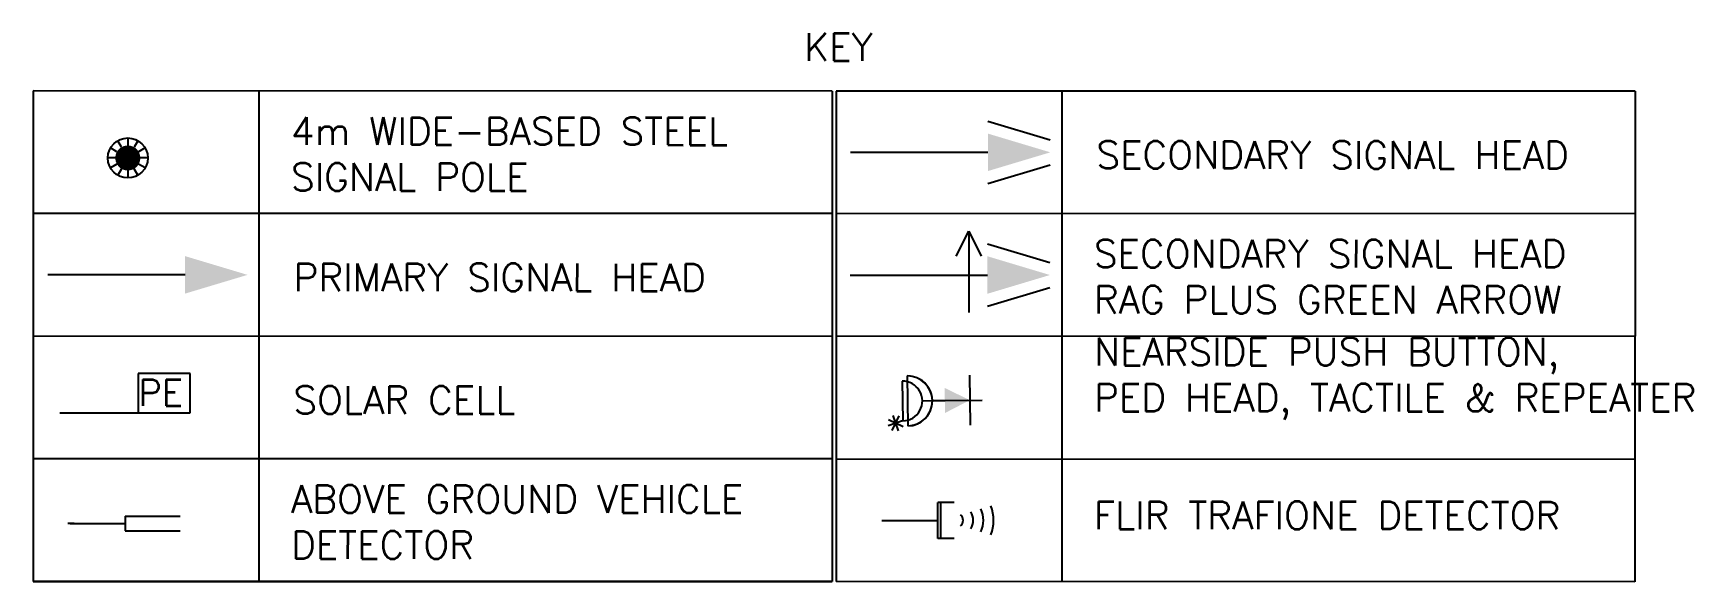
# Model space of a CAD drawing. Extents: x 437024 to 437759, y 437544 to 437864.
# Drawn here: x 437506.42 to 437539.65, y 437626.03 to 437637.01 of the extents above; entities that cross this region are included whole.
import ezdxf
from ezdxf.enums import TextEntityAlignment as Align

# ---------------------------------------------------------------- set-up
doc = ezdxf.new("R2010")
doc.units = 0
doc.layers.get('0').update_dxf_attribs({"color": 222})
for name, color, linetype in [('DATA', 7, 'Continuous'), ('Poles', 7, 'Continuous'), ('signals-key', 7, 'Continuous'), ('UTC_Signals', 7, 'Continuous')]:
    doc.layers.add(name, color=color, linetype=linetype)
doc.styles.get("Standard").update_dxf_attribs({"font": 'romans.shx'})

msp = doc.modelspace()

# ---------------------------------------------------------------- texts
at = {"layer": 'signals-key', "attachment_point": 1, "rotation": 359.9823}
for s, insert, char_height, width in [('KEY', (437521.858, 437637.009), 0.5519, 15.99463), ('4m WIDE-BASED STEEL SIGNAL POLE', (437511.581, 437635.326), 0.55189, 12.13944), ('SECONDARY SIGNAL HEAD', (437527.708, 437634.851), 0.55189, 12.13482), ('SECONDARY SIGNAL HEAD\\PRAG PLUS GREEN ARROW ', (437527.657, 437632.874), 0.55189, 12.13944), ('PRIMARY SIGNAL HEAD', (437511.631, 437632.399), 0.55189, 12.13482), ('NEARSIDE PUSH BUTTON,\\PPED HEAD, TACTILE & REPEATER', (437527.661, 437630.913), 0.55189, 12.13944), ('SOLAR CELL', (437511.629, 437629.944), 0.5519, 12.13482), ('ABOVE GROUND VEHICLE\\PDETECTOR', (437511.58, 437627.965), 0.55189, 12.13944), ('FLIR TRAFIONE DETECTOR', (437527.658, 437627.637), 0.55189, 12.13944)]:
    msp.add_mtext(s, dxfattribs=dict(at, insert=insert, char_height=char_height, width=width))

# ---------------------------------------------------------------- blocks, each defined once
blk = doc.blocks.new('pole')
for points, const_width in [([(-0.125, 0, 1), (0.125, 0, 1)], 0.25), ([(-0.062, 0, 1), (0.062, 0, 1)], 0.125)]:
    blk.add_lwpolyline(points, format="xyb", close=True, dxfattribs=dict(const_width=const_width))
blk.add_lwpolyline([(-0.025, 0.043), (-0.05, 0), (-0.025, -0.043), (0.025, -0.043), (0.05, 0), (0.025, 0.043)], close=True)
at = {"flags": 9}
for tag, p in [('TYPE', (0.5, 0.75)), ('HEIGHT', (0.5, 1)), ('NUM', (0.5, 0.5)), ('SITE', (0.5, 0.25)), ('IDENT', (0.5, 0))]:
    blk.add_attdef(tag, p, '', height=0.2, dxfattribs=at)
blk = doc.blocks.new('pec')
for p, q in [((-0.75, 2.5), (-0.75, 1.5)), ((0, 2.5), (-0.75, 2.5)), ((0, 0), (0, 2.5)), ((-0.75, 1.5), (0, 1.5))]:
    blk.add_line(p, q)
blk.add_text('PE', height=0.5, rotation=90).set_placement((-0.384, 1.931), align=Align.MIDDLE)
blk = doc.blocks.new('Symbol-TACTKNOB')
at = {"color": 0, "linetype": 'Continuous'}
for p, q in [((1.05, 0.6), (1.55, 0.6)), ((1.123, 0.423), (1.477, 0.777)), ((1.123, 0.777), (1.477, 0.423)), ((1.3, 0.35), (1.3, 0.85))]:
    blk.add_line(p, q, dxfattribs=at)
blk = doc.blocks.new('MWAVE')
at = {"linetype": 'Continuous'}
for p, q in [((-0.2, 1.5), (-0.2, 3)), ((0.2, 1.5), (0.2, 3)), ((-0.2, 1.5), (0.2, 1.5)), ((0, 0), (0, 1.5))]:
    blk.add_line(p, q, dxfattribs=at)
blk.add_solid([(0.03, -0.07, 3.3), (0.03, 0.12, 3.3), (-0.03, -0.07, 3.3), (-0.03, 0.12, 3.3)], dxfattribs=at)
blk = doc.blocks.new('HD001P')
at = {"linetype": 'Continuous'}
blk.add_line((0, 2.75), (0, 0), dxfattribs=at)
blk.add_solid([(0.375, 2.75), (-0.375, 2.75), (0, 4)], dxfattribs=at)
at = {"layer": 'DATA', "flags": 9}
for tag, p in [('SUPPORT', (0.75, 1.5)), ('BRACKETS', (0.75, 1.25)), ('HEIGHT', (0.75, 1)), ('CABLE', (0.75, 0.75)), ('PHASE', (0.75, 0.5)), ('TYPE', (0.75, 0.25)), ('NUM', (0.75, 0)), ('SITE', (0.75, -0.25)), ('IDENT', (0.75, -0.5))]:
    blk.add_attdef(tag, p, '', height=0.2, dxfattribs=at)
blk = doc.blocks.new('wbpole')
at = {"color": 0, "lineweight": -2}
for p, q in [((-0.125, 0.217), (-0.2, 0.346)), ((0, 0.4), (0, 0.25)), ((0.2, 0.346), (0.125, 0.217)), ((-0.217, 0.125), (-0.346, 0.2)), ((0.346, 0.2), (0.217, 0.125)), ((-0.25, 0), (-0.4, 0)), ((-0.217, -0.125), (-0.346, -0.2)), ((-0.125, -0.217), (-0.2, -0.346)), ((0, -0.25), (0, -0.4)), ((0.2, -0.346), (0.125, -0.217)), ((0.346, -0.2), (0.217, -0.125)), ((0.4, 0), (0.25, 0))]:
    blk.add_line(p, q, dxfattribs=at)
at = {"color": 0, "lineweight": -2, "const_width": 0.25}
blk.add_lwpolyline([(-0.125, 0, 1), (0.125, 0, 1)], format="xyb", close=True, dxfattribs=at)
at = {"const_width": 0.125}
blk.add_lwpolyline([(-0.062, 0, 1), (0.062, 0, 1)], format="xyb", close=True, dxfattribs=at)
blk.add_lwpolyline([(-0.025, 0.043), (-0.05, 0), (-0.025, -0.043), (0.025, -0.043), (0.05, 0), (0.025, 0.043)], close=True)
at = {"color": 0, "lineweight": -2}
blk.add_circle((0, 0), 0.4, dxfattribs=at)
at = {"flags": 9}
for tag, p in [('HEIGHT', (0.5, 1)), ('TYPE', (0.5, 0.75)), ('NUM', (0.5, 0.5)), ('SITE', (0.5, 0.25)), ('IDENT', (0.5, 0))]:
    blk.add_attdef(tag, p, '', height=0.2, dxfattribs=at)
mesh = blk.add_polymesh((6, 5), dxfattribs=dict(m_close=True))
for k, corner in enumerate([(0, 0, 0.55), (0.05, 0, 0.55), (0.1, 0, 0.5), (0.1, 0), (0, 0), (0, 0, 0.55), (0.025, -0.043, 0.55), (0.05, -0.087, 0.5), (0.05, -0.087), (0, 0), (0, 0, 0.55), (-0.025, -0.043, 0.55), (-0.05, -0.087, 0.5), (-0.05, -0.087), (0, 0), (0, 0, 0.55), (-0.05, 0, 0.55), (-0.1, 0, 0.5), (-0.1, 0), (0, 0), (0, 0, 0.55), (-0.025, 0.043, 0.55), (-0.05, 0.087, 0.5), (-0.05, 0.087), (0, 0), (0, 0, 0.55), (0.025, 0.043, 0.55), (0.05, 0.087, 0.5), (0.05, 0.087), (0, 0)]):
    mesh.set_mesh_vertex(divmod(k, 5), corner)
blk = doc.blocks.new('detect_visual-sym')
at = {"color": 0, "linetype": 'Continuous'}
for p, q in [((2.418, 0.6), (1.868, 0.6)), ((1.868, -0.6), (1.868, 0.6)), ((1.968, -0.6), (1.968, 0.6)), ((0, 0), (1.868, 0)), ((2.418, -0.6), (1.868, -0.6))]:
    blk.add_line(p, q, dxfattribs=at)
for centre, radius, start, end in [((2.457, 0), 0.255, 313.0864, 46.9136), ((2.534, 0), 0.518, 326.6121, 33.3879), ((2.53, 0), 0.862, 333.5703, 26.4297), ((2.457, 0), 1.275, 337.7803, 22.2197)]:
    blk.add_arc(centre, radius, start, end, dxfattribs=at)
blk = doc.blocks.new('HD005S')
at = {"linetype": 'Continuous'}
for p, q in [((-0.625, 2.75), (-0.25, 4)), ((0.625, 2.75), (0.25, 4)), ((-0.875, 2.375), (0.75, 2.375))]:
    blk.add_line(p, q, dxfattribs=at)
for p, q in [((0, 0), (0, 2.75)), ((-0.875, 2.375), (-0.375, 2.625)), ((-0.375, 2.125), (-0.875, 2.375))]:
    blk.add_line(p, q)
blk.add_solid([(0.375, 2.75), (-0.375, 2.75), (0, 4)], dxfattribs=at)
at = {"layer": 'DATA', "flags": 9}
for tag, p in [('SUPPORT', (1, 1.5)), ('BRACKETS', (1, 1.25)), ('HEIGHT', (1, 1)), ('CABLE', (1, 0.75)), ('PHASE', (1, 0.5)), ('TYPE', (1, 0.25)), ('NUM', (1, 0)), ('SITE', (1, -0.25)), ('IDENT', (1, -0.5))]:
    blk.add_attdef(tag, p, '', height=0.2, dxfattribs=at)
blk = doc.blocks.new('Signal-Symbol-001S')
at = {"linetype": 'Continuous'}
for p, q in [((2.75, 0.625), (4, 0.25)), ((2.75, -0.625), (4, -0.25))]:
    blk.add_line(p, q, dxfattribs=at)
blk.add_line((0, 0), (2.75, 0))
blk.add_solid([(2.75, -0.375), (2.75, 0.375), (4, 0)], dxfattribs=at)
at = {"layer": 'DATA', "flags": 9}
for tag, p in [('IDENT', (-0.5, -1)), ('SITE', (-0.25, -1)), ('NUM', (0, -1)), ('TYPE', (0.25, -1)), ('PHASE', (0.5, -1)), ('CABLE', (0.75, -1)), ('HEIGHT', (1, -1)), ('BRACKETS', (1.25, -1)), ('SUPPORT', (1.5, -1))]:
    blk.add_attdef(tag, p, '', height=0.2, rotation=270, dxfattribs=at)
blk = doc.blocks.new('PUFFIN HEAD WITH REPEATER')
at = {"layer": 'UTC_Signals'}
blk.add_line((1009.275, 1845.012), (1009.262, 1846.012), dxfattribs=at)
at = {"layer": 'UTC_Signals', "color": 0, "linetype": 'Continuous'}
for p, q in [((1010.525, 1845.028), (1010.512, 1846.028)), ((1010.623, 1845.133), (1010.61, 1845.927)), ((1010.019, 1845.522), (1009.019, 1845.509)), ((1010.219, 1845.526), (1009.309, 1845.511))]:
    blk.add_line(p, q, dxfattribs=at)
for centre, radius, start, end in [((1010.519, 1845.528), 0.5, 90.7355, 270.7355), ((1010.616, 1845.53), 0.397, 90.9492, 270.9492)]:
    blk.add_arc(centre, radius, start, end, dxfattribs=at)
at = {"layer": 'UTC_Signals', "color": 0}
blk.add_solid([(1009.269, 1845.512), (1009.772, 1845.268), (1009.766, 1845.768)], dxfattribs=at)

# ---------------------------------------------------------------- linework, layer by layer
at = {"layer": 'signals-key'}
for p, q in [((437522.418, 437635.852), (437506.419, 437635.855)), ((437506.42, 437635.855), (437506.42, 437626.037)), ((437510.937, 437635.854), (437510.936, 437626.036)), ((437522.418, 437635.852), (437522.416, 437626.034)), ((437538.495, 437635.849), (437522.496, 437635.852)), ((437522.497, 437635.852), (437522.497, 437626.034)), ((437527.014, 437635.851), (437527.014, 437626.034)), ((437538.495, 437635.849), (437538.493, 437626.032)), ((437522.418, 437633.398), (437506.419, 437633.4)), ((437538.495, 437633.395), (437522.496, 437633.398)), ((437522.417, 437630.943), (437506.418, 437630.946)), ((437538.494, 437630.943), (437522.495, 437630.946)), ((437522.417, 437628.489), (437506.418, 437628.492)), ((437522.495, 437628.489), (437538.494, 437628.486)), ((437522.416, 437626.034), (437506.417, 437626.037)), ((437509.938, 437626.037), (437506.417, 437626.037)), ((437506.417, 437626.037), (437522.416, 437626.034)), ((437538.494, 437626.032), (437522.495, 437626.034))]:
    msp.add_line(p, q, dxfattribs=at)
at = {"layer": 'UTC_Signals', "color": 0, "linetype": 'Continuous'}
for p, q in [((437523.918, 437630.15), (437523.931, 437629.15)), ((437524.424, 437629.656), (437525.424, 437629.669))]:
    msp.add_line(p, q, dxfattribs=at)
at = {"layer": 'UTC_Signals'}
msp.add_line((437525.168, 437630.166), (437525.18, 437629.166), dxfattribs=at)
at = {"layer": 'UTC_Signals', "color": 0, "linetype": 'Continuous'}
msp.add_arc((437523.924, 437629.65), 0.5, 270.7355, 90.7355, dxfattribs=at)
at = {"layer": 'UTC_Signals', "color": 0}
msp.add_solid([(437525.174, 437629.666), (437524.671, 437629.909), (437524.677, 437629.409)], dxfattribs=at)

# ---------------------------------------------------------------- block references
at = {"layer": 'Poles'}
msp.add_blockref('wbpole', (437508.312, 437634.512), dxfattribs=at)
at = {"layer": 'UTC_Signals'}
msp.add_blockref('Signal-Symbol-001S', (437522.786, 437634.625), dxfattribs=at)
for name, p, xscale, yscale, zscale, rotation in [('pole', (437508.312, 437634.512), 0.7358570582371566, 0.7358570582371566, 0.7358570582371566, 359.982298772034), ('pec', (437506.952, 437629.415), 1.044163651984073, 1.044163651984073, 1.044163651984073, 270), ('Symbol-TACTKNOB', (437524.341, 437628.537), 0.6509267639792017, 0.6509267639792017, 0.6509267639792017, 109.4955132062961), ('detect_visual-sym', (437523.412, 437627.261), 0.6, 0.6, 0.6, 359.9822987714764), ('MWAVE', (437507.156, 437627.2, -2.428), 0.7358570582371574, 0.7358570582371574, 0.7358570582371574, 270)]:
    msp.add_blockref(name, p, dxfattribs=dict(at, xscale=xscale, yscale=yscale, zscale=zscale, rotation=rotation))
at = {"layer": 'UTC_Signals', "rotation": 270}
for name, p in [('HD005S', (437522.778, 437632.17)), ('HD001P', (437506.709, 437632.173))]:
    msp.add_blockref(name, p, dxfattribs=at)
at = {"layer": 'UTC_Signals', "transparency": 33554687, "rotation": 179.9292556305988}
msp.add_blockref('PUFFIN HEAD WITH REPEATER', (438536.721, 439473.93), dxfattribs=at)

msp.set_redraw_order([(e.dxf.handle, doc.entitydb.next_handle()) for e in msp.query("TEXT MTEXT ATTDEF DIMENSION ARC_DIMENSION")])  # texts and dimensions are drawn at this point

doc.saveas('drawing.dxf')
